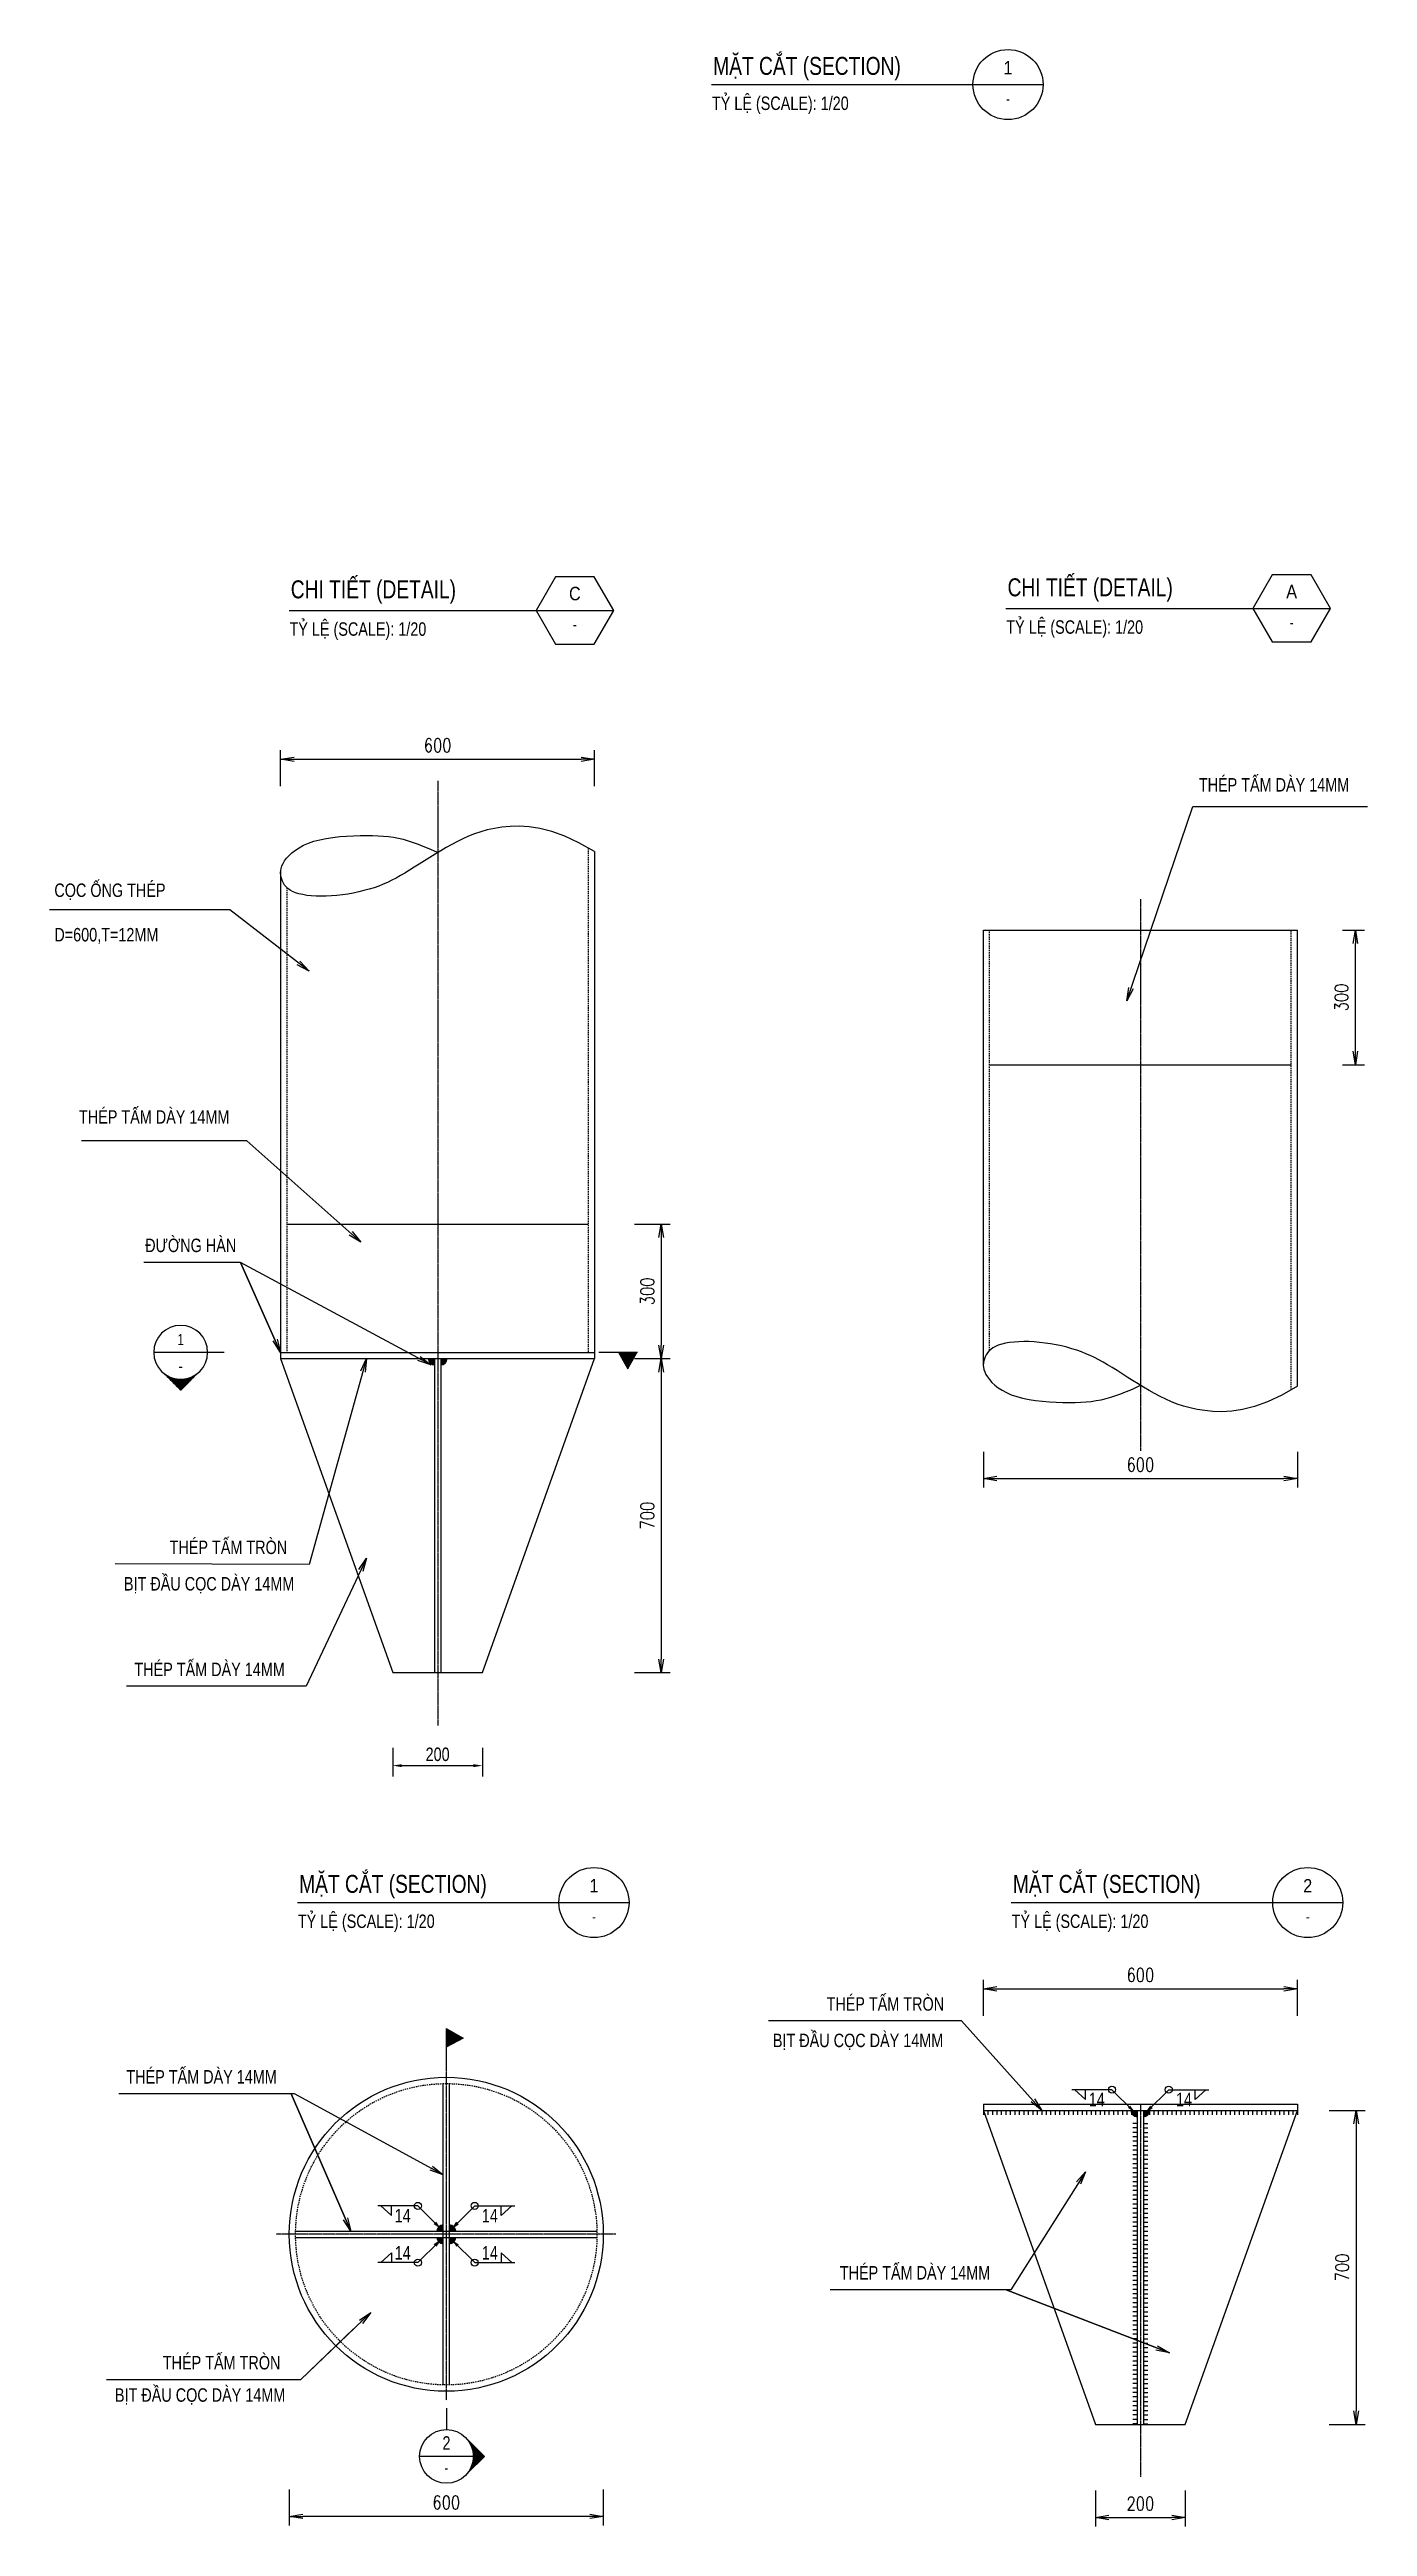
# Model space of a CAD drawing. Header units: millimetres. Extents: x -73021 to 3450336, y 75330 to 1037285.
# Drawn here: x -19703 to -16765, y 132209 to 137732 of the extents above; entities that cross this region are included whole.
import ezdxf
from ezdxf.enums import TextEntityAlignment as Align

# ---------------------------------------------------------------- set-up
doc = ezdxf.new("R2010")
doc.units = ezdxf.units.MM
doc.linetypes.add('CENTER', pattern=[50.8, 31.75, -6.35, 6.35, -6.35])
doc.linetypes.add('HIDDEN', pattern=[0.5, 0.3, -0.2])
for name, color, linetype in [('03_Dimension line', 4, 'Continuous'), ('BAO', 7, 'Continuous'), ('Big_Text_Note', 3, 'Continuous'), ('DIM', 4, 'Continuous'), ('DIM-HATCH', 2, 'Continuous'), ('HATCH', 8, 'Continuous'), ('KHUAT', 8, 'HIDDEN'), ('MANH', 4, 'Continuous'), ('s-note', 2, 'Continuous'), ('Truc', 1, 'CENTER')]:
    doc.layers.add(name, color=color, linetype=linetype)
doc.styles.add('dim', font='romans.shx', dxfattribs={"width": 0.8})
doc.styles.add('Ghi chu', font='vn_vni.shx', dxfattribs={"width": 0.8})
doc.styles.add('Kich Thuoc', font='vn_vni.shx', dxfattribs={"width": 0.8})
doc.styles.add('Romans', font='vn_vni.shx', dxfattribs={"width": 0.8})
doc.styles.add('TXT3', font='vn_vni.shx', dxfattribs={"width": 0.8})
doc.styles.add('TXT5', font='vn_vni.shx', dxfattribs={"width": 0.8})
doc.dimstyles.new('20', dxfattribs={"dimscale": 20, "dimtxt": 1.5, "dimasz": 1.5, "dimexe": 1, "dimexo": 1, "dimgap": 0.8, "dimtad": 1, "dimdec": 0, "dimzin": 0, "dimdsep": 46, "dimtxsty": 'dim', "dimblk": 'OPEN', "dimcen": 0.09, "dimdle": 0.15, "dimclrt": 4, "dimadec": 0, "dimazin": 0, "dimtfac": 1, "dimtdec": 0, "dimtix": 1, "dimtmove": 1, "dimatfit": 3, "dimldrblk": 'OPEN', "dimfxl": 3, "dimfxlon": 1, "dimtolj": 1, "dimtzin": 0, "dimarcsym": 0})
doc.dimstyles.get("Standard").update_dxf_attribs({"dimscale": 0, "dimtxt": 1.5, "dimasz": 1, "dimexe": 1.2, "dimexo": 0, "dimgap": 0.5, "dimtad": 1, "dimdec": 0, "dimzin": 0, "dimdsep": 46, "dimtxsty": 'Kich Thuoc', "dimcen": 0.09, "dimclrd": 4, "dimclre": 4, "dimclrt": 4, "dimadec": 0, "dimazin": 0, "dimtfac": 1, "dimtdec": 0, "dimtix": 1, "dimtofl": 0, "dimtmove": 0, "dimatfit": 3, "dimfxl": 2, "dimfxlon": 1, "dimtolj": 1, "dimtzin": 0, "dimarcsym": 0})

msp = doc.modelspace()

# ---------------------------------------------------------------- texts
at = {"layer": '03_Dimension line', "style": 'Ghi chu', "width": 0.8}
for s, p in [('THEÙP TAÁM DAØY 14MM', (-17140.96, 136077.5)), ('COÏC OÁNG THEÙP', (-19692.53, 135842.47)), ('D=600,T=12MM', (-19692.53, 135743.34)), ('THEÙP TAÁM DAØY 14MM', (-19637.58, 135337.02)), ('ÑÖÔØNG HAØN  ', (-19490, 135050.63)), ('THEÙP TAÁM TROØN', (-19435.54, 134377.4)), ('BÒT ÑAÀU COÏC DAØY 14MM', (-19537.4, 134296.1)), ('THEÙP TAÁM DAØY 14MM', (-19514.03, 134105.16)), ('THEÙP TAÁM TROØN', (-17971.03, 133359.32)), ('BÒT ÑAÀU COÏC DAØY 14MM', (-18090.65, 133277.99)), ('THEÙP TAÁM DAØY 14MM', (-19531.92, 133196.87)), ('THEÙP TAÁM DAØY 14MM', (-17941.36, 132759.93)), ('THEÙP TAÁM TROØN', (-19450.72, 132559.42)), ('BÒT ÑAÀU COÏC DAØY 14MM', (-19557.46, 132487.33))]:
    msp.add_text(s, height=30, dxfattribs=at).set_placement(p)
at = {"layer": '03_Dimension line', "char_height": 30, "attachment_point": 5, "style": 'Ghi chu'}
for insert in [(-17368.49, 133161.26), (-17174.16, 133161.26), (-18915.95, 132902.18), (-18721.62, 132902.18), (-18915.95, 132819.39), (-18721.62, 132819.39)]:
    msp.add_mtext('\\A1;14', dxfattribs=dict(at, insert=insert))
at = {"layer": 'Big_Text_Note', "color": 6, "style": 'TXT5', "width": 0.8}
for s, p in [('MAËT CAÉT (SECTION)', (-18223.75, 137695.43)), ('CHI TIEÁT (DETAIL)', (-19165.49, 136528.32)), ('CHI TIEÁT (DETAIL)', (-17567.46, 136532.83)), ('MAËT CAÉT (SECTION)', (-19146.84, 133642.01)), ('MAËT CAÉT (SECTION)', (-17555.58, 133642.01))]:
    msp.add_text(s, height=40, dxfattribs=at).set_placement(p, align=Align.MIDDLE_LEFT)
at = {"layer": 'Big_Text_Note', "color": 6, "style": 'TXT5', "width": 0.9}
for tag, text, p in [('1', 'A', (-17566.43, 137691.26)), ('C', 'D', (-18532.05, 136518.94)), ('A', 'D', (-16934.02, 136523.45)), ('1', 'A', (-18489.51, 133637.85)), ('2', 'A', (-16898.26, 133637.85))]:
    msp.add_attdef(tag, text=text, height=30, dxfattribs=at).set_placement(p, align=Align.MIDDLE_CENTER)
at = {"layer": 's-note', "color": 2, "style": 'TXT5', "width": 0.8}
for p in [(-18226.54, 137612.09), (-19168.28, 136439.78), (-17570.25, 136444.29), (-19149.62, 133558.68), (-17558.37, 133558.68)]:
    msp.add_text('TYÛ LEÄ (SCALE): 1/20', height=30, dxfattribs=at).set_placement(p, align=Align.MIDDLE_LEFT)
at = {"layer": 's-note', "color": 2, "style": 'TXT3', "width": 0.8}
for p in [(-17566.42, 137622.51), (-18532.05, 136450.19), (-16934.02, 136454.7), (-18489.51, 133569.1), (-16898.25, 133569.1)]:
    msp.add_attdef('-', text='-', height=25, dxfattribs=at).set_placement(p, align=Align.MIDDLE_CENTER)

# ---------------------------------------------------------------- blocks, each defined once
blk = doc.blocks.new('_OPEN')
at = {"color": 0, "linetype": 'ByBlock'}
for p, q in [((-1, 0.17), (0, 0)), ((0, 0), (-1, -0.17)), ((0, 0), (-1, 0))]:
    blk.add_line(p, q, dxfattribs=at)
blk = doc.blocks.new('*D33')
at = {"layer": 'Defpoints', "color": 0}
for p in [(-16921.3, 133408), (-17621.3, 133241.7), (-16921.3, 133241.7)]:
    blk.add_point(p, dxfattribs=at)
at = {"layer": 'DIM', "color": 0, "lineweight": -2}
for p, q in [((-17621.3, 133348), (-17621.3, 133428)), ((-16921.3, 133348), (-16921.3, 133428)), ((-17591.3, 133408), (-16951.3, 133408))]:
    blk.add_line(p, q, dxfattribs=at)
at = {"layer": 'DIM', "color": 0, "lineweight": -2, "xscale": 30, "yscale": 30, "zscale": 30, "rotation": 180}
blk.add_blockref('_OPEN', (-17621.3, 133408), dxfattribs=at)
at = {"layer": 'DIM', "color": 0, "lineweight": -2, "xscale": 30, "yscale": 30, "zscale": 30}
blk.add_blockref('_OPEN', (-16921.3, 133408), dxfattribs=at)
at = {"layer": 'DIM', "color": 4, "insert": (-17271.3, 133439), "char_height": 30, "attachment_point": 5, "style": 'dim'}
blk.add_mtext('\\A1;600', dxfattribs=at)
blk = doc.blocks.new('*D34')
at = {"layer": 'Defpoints', "color": 0}
for p in [(-17371.3, 132379.9), (-17171.3, 132379.9), (-17171.3, 132229.3)]:
    blk.add_point(p, dxfattribs=at)
at = {"layer": 'DIM', "color": 0, "lineweight": -2}
for p, q in [((-17371.3, 132289.3), (-17371.3, 132209.3)), ((-17171.3, 132289.3), (-17171.3, 132209.3)), ((-17341.3, 132229.3), (-17201.3, 132229.3))]:
    blk.add_line(p, q, dxfattribs=at)
at = {"layer": 'DIM', "color": 0, "lineweight": -2, "xscale": 30, "yscale": 30, "zscale": 30, "rotation": 180}
blk.add_blockref('_OPEN', (-17371.3, 132229.3), dxfattribs=at)
at = {"layer": 'DIM', "color": 0, "lineweight": -2, "xscale": 30, "yscale": 30, "zscale": 30}
blk.add_blockref('_OPEN', (-17171.3, 132229.3), dxfattribs=at)
at = {"layer": 'DIM', "color": 4, "insert": (-17271.3, 132260.3), "char_height": 30, "attachment_point": 5, "style": 'dim'}
blk.add_mtext('\\A1;200', dxfattribs=at)
blk = doc.blocks.new('*D35')
at = {"layer": 'Defpoints', "color": 0}
for p in [(-16840.8, 135768.4), (-16792, 135768.4), (-16840.8, 135468.4)]:
    blk.add_point(p, dxfattribs=at)
at = {"layer": 'DIM', "color": 0, "lineweight": -2}
for p, q in [((-16820.8, 135768.4), (-16772, 135768.4)), ((-16792, 135498.4), (-16792, 135738.4)), ((-16820.8, 135468.4), (-16772, 135468.4))]:
    blk.add_line(p, q, dxfattribs=at)
at = {"layer": 'DIM', "color": 0, "lineweight": -2, "xscale": 30, "yscale": 30, "zscale": 30}
for p, rotation in [((-16792, 135768.4), 90), ((-16792, 135468.4), 270)]:
    blk.add_blockref('_OPEN', p, dxfattribs=dict(at, rotation=rotation))
at = {"layer": 'DIM', "color": 4, "insert": (-16823, 135618.4), "char_height": 30, "attachment_point": 5, "rotation": 90, "style": 'dim'}
blk.add_mtext('\\A1;300', dxfattribs=at)
blk = doc.blocks.new('*D36')
at = {"layer": 'Defpoints', "color": 0}
for p in [(-18938.1, 134056.2), (-18738.1, 134056.2), (-18738.1, 133905.7)]:
    blk.add_point(p, dxfattribs=at)
at = {"layer": 'DIM', "color": 4, "lineweight": -2}
for p, q in [((-18938.1, 133945.7), (-18938.1, 133881.7)), ((-18738.1, 133945.7), (-18738.1, 133881.7)), ((-18918.1, 133905.7), (-18758.1, 133905.7))]:
    blk.add_line(p, q, dxfattribs=at)
at = {"layer": 'DIM', "color": 4}
for points in [[(-18918.1, 133909), (-18918.1, 133902.3), (-18938.1, 133905.7)], [(-18758.1, 133909), (-18758.1, 133902.3), (-18738.1, 133905.7)]]:
    blk.add_solid(points, dxfattribs=at)
at = {"layer": 'DIM', "color": 4, "insert": (-18838.1, 133930.7), "char_height": 30, "attachment_point": 5, "style": 'Kich Thuoc'}
blk.add_mtext('\\A1;200', dxfattribs=at)
blk = doc.blocks.new('*D37')
at = {"layer": 'Defpoints', "color": 0}
for p in [(-18478.3, 134813.1), (-18478.3, 134113.1), (-18339.5, 134113.1)]:
    blk.add_point(p, dxfattribs=at)
at = {"layer": 'DIM', "color": 0, "lineweight": -2}
for p, q in [((-18399.5, 134813.1), (-18319.5, 134813.1)), ((-18339.5, 134783.1), (-18339.5, 134143.1)), ((-18399.5, 134113.1), (-18319.5, 134113.1))]:
    blk.add_line(p, q, dxfattribs=at)
at = {"layer": 'DIM', "color": 0, "lineweight": -2, "xscale": 30, "yscale": 30, "zscale": 30}
for p, rotation in [((-18339.5, 134813.1), 90), ((-18339.5, 134113.1), 270)]:
    blk.add_blockref('_OPEN', p, dxfattribs=dict(at, rotation=rotation))
at = {"layer": 'DIM', "color": 4, "insert": (-18370.5, 134463.1), "char_height": 30, "attachment_point": 5, "rotation": 90, "style": 'dim'}
blk.add_mtext('\\A1;700', dxfattribs=at)
blk = doc.blocks.new('*D30')
at = {"layer": 'Defpoints', "color": 0}
for p in [(-17621.3, 134689.3), (-16921.3, 134687.4), (-16921.3, 134545.6)]:
    blk.add_point(p, dxfattribs=at)
at = {"layer": 'DIM', "color": 0, "lineweight": -2}
for p, q in [((-17621.3, 134605.6), (-17621.3, 134525.6)), ((-16921.3, 134605.6), (-16921.3, 134525.6)), ((-17591.3, 134545.6), (-16951.3, 134545.6))]:
    blk.add_line(p, q, dxfattribs=at)
at = {"layer": 'DIM', "color": 0, "lineweight": -2, "xscale": 30, "yscale": 30, "zscale": 30, "rotation": 180}
blk.add_blockref('_OPEN', (-17621.3, 134545.6), dxfattribs=at)
at = {"layer": 'DIM', "color": 0, "lineweight": -2, "xscale": 30, "yscale": 30, "zscale": 30}
blk.add_blockref('_OPEN', (-16921.3, 134545.6), dxfattribs=at)
at = {"layer": 'DIM', "color": 4, "insert": (-17271.3, 134576.6), "char_height": 30, "attachment_point": 5, "style": 'dim'}
blk.add_mtext('\\A1;600', dxfattribs=at)
blk = doc.blocks.new('*D31')
at = {"layer": 'Defpoints', "color": 0}
for p in [(-18478.3, 135113.1), (-18478.3, 134813.1), (-18339.5, 134813.1)]:
    blk.add_point(p, dxfattribs=at)
at = {"layer": 'DIM', "color": 0, "lineweight": -2}
for p, q in [((-18399.5, 135113.1), (-18319.5, 135113.1)), ((-18339.5, 135083.1), (-18339.5, 134843.1)), ((-18399.5, 134813.1), (-18319.5, 134813.1))]:
    blk.add_line(p, q, dxfattribs=at)
at = {"layer": 'DIM', "color": 0, "lineweight": -2, "xscale": 30, "yscale": 30, "zscale": 30}
for p, rotation in [((-18339.5, 135113.1), 90), ((-18339.5, 134813.1), 270)]:
    blk.add_blockref('_OPEN', p, dxfattribs=dict(at, rotation=rotation))
at = {"layer": 'DIM', "color": 4, "insert": (-18370.5, 134963.1), "char_height": 30, "attachment_point": 5, "rotation": 90, "style": 'dim'}
blk.add_mtext('\\A1;300', dxfattribs=at)
blk = doc.blocks.new('*D32')
at = {"layer": 'Defpoints', "color": 0}
for p in [(-18488.1, 136149.4), (-19188.1, 136005.7), (-18488.1, 136007.6)]:
    blk.add_point(p, dxfattribs=at)
at = {"layer": 'DIM', "color": 0, "lineweight": -2}
for p, q in [((-19188.1, 136089.4), (-19188.1, 136169.4)), ((-19158.1, 136149.4), (-18518.1, 136149.4)), ((-18488.1, 136089.4), (-18488.1, 136169.4))]:
    blk.add_line(p, q, dxfattribs=at)
at = {"layer": 'DIM', "color": 0, "lineweight": -2, "xscale": 30, "yscale": 30, "zscale": 30, "rotation": 180}
blk.add_blockref('_OPEN', (-19188.1, 136149.4), dxfattribs=at)
at = {"layer": 'DIM', "color": 0, "lineweight": -2, "xscale": 30, "yscale": 30, "zscale": 30}
blk.add_blockref('_OPEN', (-18488.1, 136149.4), dxfattribs=at)
at = {"layer": 'DIM', "color": 4, "insert": (-18838.1, 136180.4), "char_height": 30, "attachment_point": 5, "style": 'dim'}
blk.add_mtext('\\A1;600', dxfattribs=at)
blk = doc.blocks.new('SECTION_04')
for p, q in [((8.44, 0), (4.67, 3.77)), ((8.44, 0), (4.67, -3.77)), ((4.69, 3.74), (4.69, 3.75)), ((4.77, 3.63), (4.77, 3.66)), ((4.86, 3.52), (4.86, 3.58)), ((4.94, 3.4), (4.94, 3.5)), ((5.02, 3.28), (5.02, 3.41)), ((5.11, 3.15), (5.11, 3.33)), ((5.19, 3.01), (5.19, 3.25)), ((5.27, 2.86), (5.27, 3.16)), ((5.36, 2.7), (5.36, 3.08)), ((5.44, 2.53), (5.44, 3)), ((5.52, 2.34), (5.52, 2.91)), ((5.61, 2.13), (5.61, 2.83)), ((5.69, 1.9), (5.69, 2.75)), ((5.77, 1.63), (5.77, 2.66)), ((5.86, 1.3), (5.86, 2.58)), ((5.94, 0.84), (5.94, 2.5)), ((6.02, -2.41), (6.02, 2.41)), ((6.11, -2.33), (6.11, 2.33)), ((6.19, -2.25), (6.19, 2.25)), ((6.27, -2.16), (6.27, 2.16)), ((6.36, -2.08), (6.36, 2.08)), ((6.44, -2), (6.44, 2)), ((6.52, -1.91), (6.52, 1.91)), ((6.61, -1.83), (6.61, 1.83)), ((6.69, -1.75), (6.69, 1.75)), ((6.77, -1.66), (6.77, 1.66)), ((6.86, -1.58), (6.86, 1.58)), ((6.94, -1.5), (6.94, 1.5)), ((7.02, -1.41), (7.02, 1.41)), ((7.11, -1.33), (7.11, 1.33)), ((7.19, -1.25), (7.19, 1.25)), ((7.27, -1.16), (7.27, 1.16)), ((7.36, -1.08), (7.36, 1.08)), ((7.44, -1), (7.44, 1)), ((7.52, -0.91), (7.52, 0.91)), ((7.61, -0.83), (7.61, 0.83)), ((7.69, -0.75), (7.69, 0.75)), ((7.77, -0.66), (7.77, 0.66)), ((7.86, -0.58), (7.86, 0.58)), ((7.94, -0.5), (7.94, 0.5)), ((8.02, -0.41), (8.02, 0.41)), ((8.11, -0.33), (8.11, 0.33)), ((8.19, -0.25), (8.19, 0.25)), ((8.27, -0.16), (8.27, 0.16)), ((8.36, -0.08), (8.36, 0.08)), ((6, 0), (-6, 0)), ((4.69, -3.75), (4.69, -3.74)), ((4.77, -3.66), (4.77, -3.63)), ((4.86, -3.58), (4.86, -3.52)), ((4.94, -3.5), (4.94, -3.4)), ((5.02, -3.41), (5.02, -3.28)), ((5.11, -3.33), (5.11, -3.15)), ((5.19, -3.25), (5.19, -3.01)), ((5.27, -3.16), (5.27, -2.86)), ((5.36, -3.08), (5.36, -2.7)), ((5.44, -3), (5.44, -2.53)), ((5.52, -2.91), (5.52, -2.34)), ((5.61, -2.83), (5.61, -2.13)), ((5.69, -2.75), (5.69, -1.9)), ((5.77, -2.66), (5.77, -1.63)), ((5.86, -2.58), (5.86, -1.3)), ((5.94, -2.5), (5.94, -0.84))]:
    blk.add_line(p, q)
blk.add_circle((0, 0), 6)
at = {"layer": 'Big_Text_Note', "color": 6, "style": 'TXT5', "width": 0.8}
blk.add_attdef('A', text='', height=4, dxfattribs=at).set_placement((0, 3), align=Align.MIDDLE_CENTER)
at = {"layer": 'Big_Text_Note', "color": 3, "style": 'Romans', "width": 0.8}
blk.add_attdef('-', text='', height=2.08, dxfattribs=at).set_placement((0, -2.5), align=Align.MIDDLE_CENTER)
blk = doc.blocks.new('*D38')
at = {"layer": '03_Dimension line', "color": 0, "lineweight": -2, "ltscale": 5}
for p, q in [((-19168.8, 132291.8), (-19168.8, 132211.8)), ((-18468.8, 132291.8), (-18468.8, 132211.8)), ((-18498.8, 132231.8), (-19138.8, 132231.8))]:
    blk.add_line(p, q, dxfattribs=at)
at = {"layer": 'Defpoints', "color": 0, "ltscale": 5}
for p in [(-19168.8, 132860.8), (-18468.8, 132860.8), (-19168.8, 132231.8)]:
    blk.add_point(p, dxfattribs=at)
at = {"layer": '03_Dimension line', "color": 0, "lineweight": -2, "ltscale": 5, "xscale": 30, "yscale": 30, "zscale": 30, "rotation": 180}
blk.add_blockref('_OPEN', (-19168.8, 132231.8), dxfattribs=at)
at = {"layer": '03_Dimension line', "color": 0, "lineweight": -2, "ltscale": 5, "xscale": 30, "yscale": 30, "zscale": 30}
blk.add_blockref('_OPEN', (-18468.8, 132231.8), dxfattribs=at)
at = {"layer": '03_Dimension line', "color": 4, "ltscale": 5, "insert": (-18818.8, 132262.8), "char_height": 30, "attachment_point": 5, "style": 'dim'}
blk.add_mtext('\\A1;600', dxfattribs=at)
blk = doc.blocks.new('*D39')
at = {"layer": '03_Dimension line', "color": 0, "lineweight": -2, "ltscale": 5}
for p, q in [((-16850.3, 133136.8), (-16770.3, 133136.8)), ((-16790.3, 133106.8), (-16790.3, 132466.8)), ((-16850.3, 132436.8), (-16770.3, 132436.8))]:
    blk.add_line(p, q, dxfattribs=at)
at = {"layer": 'Defpoints', "color": 0, "ltscale": 5}
for p in [(-16921.3, 133136.8), (-16921.3, 132436.8), (-16790.3, 132436.8)]:
    blk.add_point(p, dxfattribs=at)
at = {"layer": '03_Dimension line', "color": 0, "lineweight": -2, "ltscale": 5, "xscale": 30, "yscale": 30, "zscale": 30}
for p, rotation in [((-16790.3, 133136.8), 90), ((-16790.3, 132436.8), 270)]:
    blk.add_blockref('_OPEN', p, dxfattribs=dict(at, rotation=rotation))
at = {"layer": '03_Dimension line', "color": 4, "ltscale": 5, "insert": (-16821.3, 132786.8), "char_height": 30, "attachment_point": 5, "rotation": 90, "style": 'dim'}
blk.add_mtext('\\A1;700', dxfattribs=at)
blk = doc.blocks.new('SECTION_02')
for p, q in [((0, 8.44), (-3.77, 4.67)), ((-2.91, 5.52), (-2.34, 5.52)), ((-2.83, 5.61), (-2.13, 5.61)), ((-2.75, 5.69), (-1.9, 5.69)), ((-2.66, 5.77), (-1.63, 5.77)), ((-2.58, 5.86), (-1.3, 5.86)), ((-2.5, 5.94), (-0.84, 5.94)), ((-2.41, 6.02), (2.41, 6.02)), ((-2.33, 6.11), (2.33, 6.11)), ((-2.25, 6.19), (2.25, 6.19)), ((-2.16, 6.27), (2.16, 6.27)), ((-2.08, 6.36), (2.08, 6.36)), ((-2, 6.44), (2, 6.44)), ((-1.91, 6.52), (1.91, 6.52)), ((-1.83, 6.61), (1.83, 6.61)), ((-1.75, 6.69), (1.75, 6.69)), ((-1.66, 6.77), (1.66, 6.77)), ((-1.58, 6.86), (1.58, 6.86)), ((-1.5, 6.94), (1.5, 6.94)), ((-1.41, 7.02), (1.41, 7.02)), ((-1.33, 7.11), (1.33, 7.11)), ((-1.25, 7.19), (1.25, 7.19)), ((-1.16, 7.27), (1.16, 7.27)), ((-1.08, 7.36), (1.08, 7.36)), ((-1, 7.44), (1, 7.44)), ((-0.91, 7.52), (0.91, 7.52)), ((-0.83, 7.61), (0.83, 7.61)), ((-0.75, 7.69), (0.75, 7.69)), ((-0.66, 7.77), (0.66, 7.77)), ((-0.58, 7.86), (0.58, 7.86)), ((-0.5, 7.94), (0.5, 7.94)), ((-0.41, 8.02), (0.41, 8.02)), ((-0.33, 8.11), (0.33, 8.11)), ((-0.25, 8.19), (0.25, 8.19)), ((-0.16, 8.27), (0.16, 8.27)), ((-0.08, 8.36), (0.08, 8.36)), ((0, 8.44), (3.77, 4.67)), ((0.84, 5.94), (2.5, 5.94)), ((1.3, 5.86), (2.58, 5.86)), ((1.63, 5.77), (2.66, 5.77)), ((1.9, 5.69), (2.75, 5.69)), ((2.13, 5.61), (2.83, 5.61)), ((2.34, 5.52), (2.91, 5.52)), ((6, 0), (-6, 0)), ((-3.66, 4.77), (-3.63, 4.77)), ((-3.58, 4.86), (-3.52, 4.86)), ((-3.5, 4.94), (-3.4, 4.94)), ((-3.41, 5.02), (-3.28, 5.02)), ((-3.33, 5.11), (-3.15, 5.11)), ((-3.25, 5.19), (-3.01, 5.19)), ((-3.16, 5.27), (-2.86, 5.27)), ((-3.08, 5.36), (-2.7, 5.36)), ((-3, 5.44), (-2.53, 5.44)), ((2.53, 5.44), (3, 5.44)), ((2.7, 5.36), (3.08, 5.36)), ((2.86, 5.27), (3.16, 5.27)), ((3.01, 5.19), (3.25, 5.19)), ((3.15, 5.11), (3.33, 5.11)), ((3.28, 5.02), (3.41, 5.02)), ((3.4, 4.94), (3.5, 4.94)), ((3.52, 4.86), (3.58, 4.86)), ((3.63, 4.77), (3.66, 4.77)), ((-3.74, -4.69), (-3.75, -4.69)), ((3.75, -4.69), (3.74, -4.69))]:
    blk.add_line(p, q)
blk.add_circle((0, 0), 6)
at = {"layer": 'Big_Text_Note', "color": 6, "style": 'TXT5', "width": 0.8}
blk.add_attdef('A', text='', height=4, dxfattribs=at).set_placement((0, 3), align=Align.MIDDLE_CENTER)
at = {"layer": 'Big_Text_Note', "color": 3, "style": 'Romans', "width": 0.8}
blk.add_attdef('-', text='', height=2.08, dxfattribs=at).set_placement((0, -2.5), align=Align.MIDDLE_CENTER)

# ---------------------------------------------------------------- dimensions: what is measured, and where the dimension line sits
at = {"layer": '03_Dimension line', "ltscale": 5}
dim = msp.add_aligned_dim(p1=(-16921.33, 133136.76), p2=(-16921.33, 132436.76), distance=131.06, dimstyle='20', dxfattribs=at)
dim.commit()
dim.dimension.update_dxf_attribs({"geometry": '*D39', "text_midpoint": (-16821.27, 132786.76)})
dim = msp.add_aligned_dim(p1=(-18468.78, 132860.79), p2=(-19168.78, 132860.79), distance=629, text='600', dimstyle='20', dxfattribs=at)
dim.commit()
dim.dimension.update_dxf_attribs({"geometry": '*D38', "text_midpoint": (-18818.78, 132262.78)})
at = {"layer": 'DIM'}
dim = msp.add_linear_dim(base=(-18488.09, 136149.39), p1=(-19188.09, 136005.7), p2=(-18488.09, 136007.59), text='600', dimstyle='20', dxfattribs=at)
dim.commit()
dim.dimension.update_dxf_attribs({"geometry": '*D32', "text_midpoint": (-18838.09, 136180.39)})
for base, p1, p2, picture, middle in [((-16792, 135768.36), (-16840.82, 135468.36), (-16840.82, 135768.36), '*D35', (-16823, 135618.36)), ((-18339.51, 134813.12), (-18478.33, 135113.12), (-18478.33, 134813.12), '*D31', (-18370.51, 134963.12)), ((-18339.51, 134113.12), (-18478.33, 134813.12), (-18478.33, 134113.12), '*D37', (-18370.51, 134463.12))]:
    dim = msp.add_linear_dim(base=base, p1=p1, p2=p2, angle=90, dimstyle='20', dxfattribs=at)
    dim.commit()
    dim.dimension.update_dxf_attribs({"geometry": picture, "text_midpoint": middle})
for base, p1, p2, picture, middle in [((-16921.33, 134545.58), (-17621.33, 134689.27), (-16921.33, 134687.38), '*D30', (-17271.33, 134576.58)), ((-16921.33, 133408.02), (-17621.33, 133241.73), (-16921.33, 133241.73), '*D33', (-17271.33, 133439.02))]:
    dim = msp.add_linear_dim(base=base, p1=p1, p2=p2, angle=180, text='600', dimstyle='20', dxfattribs=at)
    dim.commit()
    dim.dimension.update_dxf_attribs({"geometry": picture, "text_midpoint": middle})
dim = msp.add_linear_dim(base=(-18738.09, 133905.66), p1=(-18938.09, 134056.21), p2=(-18738.09, 134056.21), dimstyle='Standard', override={"dimscale": 20.000028}, dxfattribs=at)
dim.commit()
dim.dimension.update_dxf_attribs({"geometry": '*D36', "text_midpoint": (-18838.09, 133930.66)})
dim = msp.add_linear_dim(base=(-17171.33, 132229.3), p1=(-17371.33, 132379.85), p2=(-17171.33, 132379.85), dimstyle='20', dxfattribs=at)
dim.commit()
dim.dimension.update_dxf_attribs({"geometry": '*D34', "text_midpoint": (-17271.33, 132260.3)})

# ---------------------------------------------------------------- hatches: boundary and pattern name
at = {"layer": 'HATCH', "ltscale": 5}
for points in [[(-18845.09, 134813.12), (-18859.09, 134813.12, 0.4142136), (-18845.09, 134799.12)], [(-18831.09, 134813.12), (-18817.09, 134813.12, -0.4142136), (-18831.09, 134799.12)], [(-17291.33, 133136.76), (-17292.33, 133136.76, 0.0953502), (-17291.33, 133131.57)], [(-17291.33, 133136.76), (-17291.33, 133131.57, 0.3067482), (-17278.33, 133122.76), (-17278.33, 133136.76)], [(-17251.33, 133136.76), (-17251.33, 133131.57, -0.3067482), (-17264.33, 133122.76), (-17264.33, 133136.76)], [(-17251.33, 133136.76), (-17250.33, 133136.76, -0.0953502), (-17251.33, 133131.57)]]:
    msp.add_hatch(color=256, dxfattribs=at).paths.add_polyline_path(points)
h = msp.add_hatch(color=256, dxfattribs=at)
h.paths.add_polyline_path([(-18825.78, 132881.79, 0.4142136), (-18839.78, 132867.79), (-18825.78, 132867.79)])
h.paths.add_polyline_path([(-18811.78, 132867.79), (-18797.78, 132867.79, 0.4142136), (-18811.78, 132881.79)])
h = msp.add_hatch(color=256, dxfattribs=at)
h.paths.add_polyline_path([(-18825.78, 132839.79, -0.4142136), (-18839.78, 132853.79), (-18825.78, 132853.79)])
h.paths.add_polyline_path([(-18811.78, 132839.79), (-18811.78, 132853.79), (-18797.78, 132853.79, -0.4142136)])

# ---------------------------------------------------------------- linework, layer by layer
for p, q in [((-18227.48, 137653.76), (-17549.11, 137653.76)), ((-17644.55, 137653.76), (-17488.3, 137653.76)), ((-18575.35, 136556.44), (-18618.65, 136481.44)), ((-18488.75, 136556.44), (-18575.35, 136556.44)), ((-18445.45, 136481.44), (-18488.75, 136556.44)), ((-16977.32, 136560.95), (-17020.63, 136485.95)), ((-16890.72, 136560.95), (-16977.32, 136560.95)), ((-16847.42, 136485.95), (-16890.72, 136560.95)), ((-19169.22, 136481.44), (-18569.84, 136481.44)), ((-18618.65, 136481.44), (-18575.35, 136406.44)), ((-18618.65, 136481.44), (-18445.45, 136481.44)), ((-18488.75, 136406.44), (-18445.45, 136481.44)), ((-17571.2, 136485.95), (-16971.81, 136485.95)), ((-17020.63, 136485.95), (-16977.32, 136410.95)), ((-17020.63, 136485.95), (-16847.42, 136485.95)), ((-16890.72, 136410.95), (-16847.42, 136485.95)), ((-16977.32, 136410.95), (-16890.72, 136410.95)), ((-18575.35, 136406.44), (-18488.75, 136406.44)), ((-19314.03, 134827.12), (-19350.88, 134827.12)), ((-18435.46, 134827.12), (-18478.77, 134827.12)), ((-18392.16, 134827.12), (-18435.46, 134827.12)), ((-18413.33, 134789.61), (-18433.96, 134827.12)), ((-19150.57, 133600.35), (-18472.19, 133600.35)), ((-18567.64, 133600.35), (-18411.39, 133600.35)), ((-17559.31, 133600.35), (-16880.93, 133600.35)), ((-16976.38, 133600.35), (-16820.13, 133600.35)), ((-18818.78, 133319.52), (-18781.27, 133298.35)), ((-18818.78, 133319.52), (-18818.78, 133276.22)), ((-18781.27, 133298.35), (-18818.78, 133277.72)), ((-18818.78, 133276.22), (-18818.78, 133232.92)), ((-18818.02, 132472.78), (-18818.02, 132425.49))]:
    msp.add_line(p, q)
for centre, radius in [((-17566.43, 137653.76), 78.13), ((-18489.51, 133600.35), 78.13), ((-16898.26, 133600.35), 78.13), ((-18818.78, 132860.79), 350)]:
    msp.add_circle(centre, radius)
at = {"ltscale": 5}
for centre, start, end in [((-18845.09, 134813.12), 180, 270), ((-18831.09, 134813.12), 270, 0), ((-18831.09, 134813.12), 270, 0), ((-17278.33, 133136.76), 180, 270), ((-17264.33, 133136.76), 270, 0), ((-18825.78, 132867.79), 90, 180), ((-18811.78, 132867.79), 0, 90), ((-18825.78, 132853.79), 180, 270), ((-18811.78, 132853.79), 270, 0)]:
    msp.add_arc(centre, 14, start, end, dxfattribs=at)
for points in [[(-18413.33, 134789.61), (-18392.16, 134827.12), (-18433.96, 134827.12)], [(-18781.27, 133298.35), (-18818.78, 133319.52), (-18818.78, 133277.72)]]:
    msp.add_solid(points)
at = {"layer": '03_Dimension line'}
for points in [[(-17301.69, 135610.51), (-17154.37, 136044.22), (-16765.06, 136044.22)], [(-18996.53, 134813.12), (-19124.34, 134354.4), (-19557.19, 134355.64)], [(-19131.42, 134082.98), (-19531.91, 134082.98)], [(-17491.33, 133136.76), (-17670.17, 133336.33), (-18100.62, 133336.33)], [(-18825.78, 132993.61), (-19157.03, 133173.87), (-19549.02, 133173.87)], [(-19025.47, 132649.85), (-19144.07, 132536.42), (-19576.05, 132536.42)]]:
    msp.add_lwpolyline(points, dxfattribs=at)
at = {"layer": 'BAO', "color": 4}
for p, q in [((-17334.64, 133183.18), (-17424.11, 133183.18)), ((-17288.23, 133136.76), (-17334.64, 133183.18)), ((-17307.32, 133155.86), (-17288.23, 133136.76)), ((-17254.43, 133136.76), (-17208.01, 133183.18)), ((-17235.33, 133155.86), (-17254.43, 133136.76)), ((-17208.01, 133183.18), (-17118.55, 133183.18)), ((-17288.23, 133136.76), (-17297.96, 133143.2)), ((-17288.23, 133136.76), (-17294.66, 133146.49)), ((-17254.43, 133136.76), (-17247.99, 133146.49)), ((-17254.43, 133136.76), (-17244.7, 133143.2)), ((-18882.1, 132924.1), (-18971.56, 132924.1)), ((-18835.68, 132877.69), (-18882.1, 132924.1)), ((-18854.78, 132896.78), (-18835.68, 132877.69)), ((-18835.68, 132877.69), (-18845.41, 132884.12)), ((-18835.68, 132877.69), (-18842.12, 132887.42)), ((-18801.88, 132877.69), (-18755.47, 132924.1)), ((-18782.79, 132896.78), (-18801.88, 132877.69)), ((-18801.88, 132877.69), (-18795.45, 132887.42)), ((-18801.88, 132877.69), (-18792.15, 132884.12)), ((-18755.47, 132924.1), (-18666, 132924.1)), ((-18835.68, 132843.89), (-18882.1, 132797.47)), ((-18854.78, 132824.79), (-18835.68, 132843.89)), ((-18835.68, 132843.89), (-18845.41, 132837.45)), ((-18835.68, 132843.89), (-18842.12, 132834.16)), ((-18801.88, 132843.89), (-18755.47, 132797.47)), ((-18801.88, 132843.89), (-18795.45, 132834.16)), ((-18801.88, 132843.89), (-18792.15, 132837.45)), ((-18782.79, 132824.79), (-18801.88, 132843.89)), ((-18882.1, 132797.47), (-18971.56, 132797.47)), ((-18755.47, 132797.47), (-18666, 132797.47))]:
    msp.add_line(p, q, dxfattribs=at)
at = {"layer": 'BAO', "color": 7}
for points in [[(-18488.09, 135943.52), (-18488.09, 134813.12)], [(-19188.09, 135898.32), (-19188.09, 134813.12)], [(-17621.33, 134796.65), (-17621.33, 135768.36)], [(-17621.33, 135768.36), (-16921.33, 135768.36)], [(-16921.33, 134751.44), (-16921.33, 135768.36)], [(-17607.33, 135468.36), (-16935.33, 135468.36)], [(-19174.09, 135113.12), (-18502.09, 135113.12)], [(-19188.09, 134827.12), (-18488.09, 134827.12)], [(-19188.09, 134813.12), (-18938.09, 134113.12), (-18738.09, 134113.12), (-18488.09, 134813.12)], [(-19188.09, 134813.12), (-18488.09, 134813.12)], [(-17621.33, 133136.76), (-17371.33, 132436.76), (-17171.33, 132436.76), (-16921.33, 133136.76)]]:
    msp.add_lwpolyline(points, dxfattribs=at)
at = {"layer": 'BAO', "color": 4}
for points in [[(-17417.15, 133183.18), (-17393.42, 133161.37), (-17393.42, 133183.18)], [(-17125.51, 133183.18), (-17149.23, 133161.37), (-17149.23, 133183.18)], [(-18964.6, 132924.1), (-18940.88, 132902.29), (-18940.88, 132924.1)], [(-18672.97, 132924.1), (-18696.69, 132902.29), (-18696.69, 132924.1)], [(-18964.6, 132797.47), (-18940.88, 132819.28), (-18940.88, 132797.47)], [(-18672.97, 132797.47), (-18696.69, 132819.28), (-18696.69, 132797.47)]]:
    msp.add_lwpolyline(points, dxfattribs=at)
for centre in [(-17334.64, 133183.18), (-17208.01, 133183.18), (-18882.1, 132924.1), (-18755.47, 132924.1), (-18882.1, 132797.47), (-18755.47, 132797.47)]:
    msp.add_circle(centre, 7.82, dxfattribs=at)
at = {"layer": 'DIM'}
for p, q in [((-19277.41, 135027.64), (-19188.09, 134827.12)), ((-18996.49, 134367.88), (-19131.42, 134082.98)), ((-19164.41, 133173.87), (-19031.61, 132867.79)), ((-17570.42, 132736.94), (-17206.69, 132596.22))]:
    msp.add_line(p, q, dxfattribs=at)
for points in [[(-19124.68, 135676.97), (-19301.2, 135813.6), (-19703.28, 135813.6)], [(-19009.39, 135072.51), (-19263.08, 135298.84), (-19632.32, 135298.84)], [(-18853.11, 134798.95), (-19277.41, 135027.64), (-19492.85, 135027.64)], [(-17393.31, 133000.28), (-17559.96, 132736.94), (-17963.2, 132736.94)]]:
    msp.add_lwpolyline(points, dxfattribs=at)
at = {"layer": 'DIM-HATCH', "color": 7}
for p, q in [((-17621.33, 133150.76), (-17621.33, 133126.85)), ((-16921.33, 133150.76), (-16921.33, 133126.85)), ((-17611.33, 133136.76), (-17611.33, 133126.85)), ((-17601.33, 133136.76), (-17601.33, 133126.85)), ((-17591.33, 133136.76), (-17591.33, 133126.85)), ((-17581.33, 133136.76), (-17581.33, 133126.85)), ((-17571.33, 133136.76), (-17571.33, 133126.85)), ((-17561.33, 133136.76), (-17561.33, 133126.85)), ((-17551.33, 133136.76), (-17551.33, 133126.85)), ((-17541.33, 133136.76), (-17541.33, 133126.85)), ((-17531.33, 133136.76), (-17531.33, 133126.85)), ((-17521.33, 133136.76), (-17521.33, 133126.85)), ((-17511.33, 133136.76), (-17511.33, 133126.85)), ((-17501.33, 133136.76), (-17501.33, 133126.85)), ((-17491.33, 133136.76), (-17491.33, 133126.85)), ((-17481.33, 133136.76), (-17481.33, 133126.85)), ((-17471.33, 133136.76), (-17471.33, 133126.85)), ((-17461.33, 133136.76), (-17461.33, 133126.85)), ((-17451.33, 133136.76), (-17451.33, 133126.85)), ((-17441.33, 133136.76), (-17441.33, 133126.85)), ((-17431.33, 133136.76), (-17431.33, 133126.85)), ((-17421.33, 133136.76), (-17421.33, 133126.85)), ((-17411.33, 133136.76), (-17411.33, 133126.85)), ((-17401.33, 133136.76), (-17401.33, 133126.85)), ((-17391.33, 133136.76), (-17391.33, 133126.85)), ((-17381.33, 133136.76), (-17381.33, 133126.85)), ((-17371.33, 133136.76), (-17371.33, 133126.85)), ((-17361.33, 133136.76), (-17361.33, 133126.85)), ((-17351.33, 133136.76), (-17351.33, 133126.85)), ((-17341.33, 133136.76), (-17341.33, 133126.85)), ((-17331.33, 133136.76), (-17331.33, 133126.85)), ((-17321.33, 133136.76), (-17321.33, 133126.85)), ((-17311.33, 133136.76), (-17311.33, 133126.85)), ((-17301.33, 133136.76), (-17301.33, 133126.85)), ((-17291.33, 133136.76), (-17291.33, 133126.85)), ((-17278.36, 133108), (-17288.28, 133108)), ((-17278.36, 133098), (-17288.28, 133098)), ((-17281.33, 133136.76), (-17281.33, 133126.85)), ((-17271.33, 133136.76), (-17271.33, 133126.85)), ((-17264.29, 133108), (-17254.38, 133108)), ((-17264.29, 133098), (-17254.38, 133098)), ((-17261.33, 133136.76), (-17261.33, 133126.85)), ((-17261.33, 133136.76), (-17261.33, 133126.85)), ((-17251.33, 133136.76), (-17251.33, 133126.85)), ((-17251.33, 133136.76), (-17251.33, 133126.85)), ((-17241.33, 133136.76), (-17241.33, 133126.85)), ((-17231.33, 133136.76), (-17231.33, 133126.85)), ((-17221.33, 133136.76), (-17221.33, 133126.85)), ((-17211.33, 133136.76), (-17211.33, 133126.85)), ((-17201.33, 133136.76), (-17201.33, 133126.85)), ((-17191.33, 133136.76), (-17191.33, 133126.85)), ((-17181.33, 133136.76), (-17181.33, 133126.85)), ((-17171.33, 133136.76), (-17171.33, 133126.85)), ((-17161.33, 133136.76), (-17161.33, 133126.85)), ((-17151.33, 133136.76), (-17151.33, 133126.85)), ((-17141.33, 133136.76), (-17141.33, 133126.85)), ((-17131.33, 133136.76), (-17131.33, 133126.85)), ((-17121.33, 133136.76), (-17121.33, 133126.85)), ((-17111.33, 133136.76), (-17111.33, 133126.85)), ((-17101.33, 133136.76), (-17101.33, 133126.85)), ((-17091.33, 133136.76), (-17091.33, 133126.85)), ((-17081.33, 133136.76), (-17081.33, 133126.85)), ((-17071.33, 133136.76), (-17071.33, 133126.85)), ((-17061.33, 133136.76), (-17061.33, 133126.85)), ((-17051.33, 133136.76), (-17051.33, 133126.85)), ((-17041.33, 133136.76), (-17041.33, 133126.85)), ((-17031.33, 133136.76), (-17031.33, 133126.85)), ((-17021.33, 133136.76), (-17021.33, 133126.85)), ((-17011.33, 133136.76), (-17011.33, 133126.85)), ((-17001.33, 133136.76), (-17001.33, 133126.85)), ((-16991.33, 133136.76), (-16991.33, 133126.85)), ((-16981.33, 133136.76), (-16981.33, 133126.85)), ((-16971.33, 133136.76), (-16971.33, 133126.85)), ((-16961.33, 133136.76), (-16961.33, 133126.85)), ((-16951.33, 133136.76), (-16951.33, 133126.85)), ((-16941.33, 133136.76), (-16941.33, 133126.85)), ((-16931.33, 133136.76), (-16931.33, 133126.85)), ((-17278.36, 133088), (-17288.28, 133088)), ((-17278.36, 133078), (-17288.28, 133078)), ((-17278.36, 133068), (-17288.28, 133068)), ((-17278.36, 133058), (-17288.28, 133058)), ((-17278.36, 133048), (-17288.28, 133048)), ((-17264.29, 133088), (-17254.38, 133088)), ((-17264.29, 133078), (-17254.38, 133078)), ((-17264.29, 133068), (-17254.38, 133068)), ((-17264.29, 133058), (-17254.38, 133058)), ((-17264.29, 133048), (-17254.38, 133048)), ((-17278.36, 133038), (-17288.28, 133038)), ((-17278.36, 133028), (-17288.28, 133028)), ((-17278.36, 133018), (-17288.28, 133018)), ((-17278.36, 133008), (-17288.28, 133008)), ((-17278.36, 132998), (-17288.28, 132998)), ((-17278.36, 132988), (-17288.28, 132988)), ((-17264.29, 133038), (-17254.38, 133038)), ((-17264.29, 133028), (-17254.38, 133028)), ((-17264.29, 133018), (-17254.38, 133018)), ((-17264.29, 133008), (-17254.38, 133008)), ((-17264.29, 132998), (-17254.38, 132998)), ((-17264.29, 132988), (-17254.38, 132988)), ((-17278.36, 132978), (-17288.28, 132978)), ((-17278.36, 132968), (-17288.28, 132968)), ((-17278.36, 132958), (-17288.28, 132958)), ((-17278.36, 132948), (-17288.28, 132948)), ((-17278.36, 132938), (-17288.28, 132938)), ((-17264.29, 132978), (-17254.38, 132978)), ((-17264.29, 132968), (-17254.38, 132968)), ((-17264.29, 132958), (-17254.38, 132958)), ((-17264.29, 132948), (-17254.38, 132948)), ((-17264.29, 132938), (-17254.38, 132938)), ((-17278.36, 132928), (-17288.28, 132928)), ((-17278.36, 132918), (-17288.28, 132918)), ((-17278.36, 132908), (-17288.28, 132908)), ((-17278.36, 132898), (-17288.28, 132898)), ((-17278.36, 132888), (-17288.28, 132888)), ((-17278.36, 132878), (-17288.28, 132878)), ((-17264.29, 132928), (-17254.38, 132928)), ((-17264.29, 132918), (-17254.38, 132918)), ((-17264.29, 132908), (-17254.38, 132908)), ((-17264.29, 132898), (-17254.38, 132898)), ((-17264.29, 132888), (-17254.38, 132888)), ((-17264.29, 132878), (-17254.38, 132878)), ((-17278.36, 132868), (-17288.28, 132868)), ((-17278.36, 132858), (-17288.28, 132858)), ((-17278.36, 132848), (-17288.28, 132848)), ((-17278.36, 132838), (-17288.28, 132838)), ((-17278.36, 132828), (-17288.28, 132828)), ((-17264.29, 132868), (-17254.38, 132868)), ((-17264.29, 132858), (-17254.38, 132858)), ((-17264.29, 132848), (-17254.38, 132848)), ((-17264.29, 132838), (-17254.38, 132838)), ((-17264.29, 132828), (-17254.38, 132828)), ((-17278.36, 132818), (-17288.28, 132818)), ((-17278.36, 132808), (-17288.28, 132808)), ((-17278.36, 132798), (-17288.28, 132798)), ((-17278.36, 132788), (-17288.28, 132788)), ((-17278.36, 132778), (-17288.28, 132778)), ((-17278.36, 132768), (-17288.28, 132768)), ((-17264.29, 132818), (-17254.38, 132818)), ((-17264.29, 132808), (-17254.38, 132808)), ((-17264.29, 132798), (-17254.38, 132798)), ((-17264.29, 132788), (-17254.38, 132788)), ((-17264.29, 132778), (-17254.38, 132778)), ((-17264.29, 132768), (-17254.38, 132768)), ((-17278.36, 132758), (-17288.28, 132758)), ((-17278.36, 132748), (-17288.28, 132748)), ((-17278.36, 132738), (-17288.28, 132738)), ((-17278.36, 132728), (-17288.28, 132728)), ((-17278.36, 132718), (-17288.28, 132718)), ((-17278.36, 132708), (-17288.28, 132708)), ((-17264.29, 132758), (-17254.38, 132758)), ((-17264.29, 132748), (-17254.38, 132748)), ((-17264.29, 132738), (-17254.38, 132738)), ((-17264.29, 132728), (-17254.38, 132728)), ((-17264.29, 132718), (-17254.38, 132718)), ((-17264.29, 132708), (-17254.38, 132708)), ((-17278.36, 132698), (-17288.28, 132698)), ((-17278.36, 132688), (-17288.28, 132688)), ((-17278.36, 132678), (-17288.28, 132678)), ((-17278.36, 132668), (-17288.28, 132668)), ((-17278.36, 132658), (-17288.28, 132658)), ((-17264.29, 132698), (-17254.38, 132698)), ((-17264.29, 132688), (-17254.38, 132688)), ((-17264.29, 132678), (-17254.38, 132678)), ((-17264.29, 132668), (-17254.38, 132668)), ((-17264.29, 132658), (-17254.38, 132658)), ((-17278.36, 132648), (-17288.28, 132648)), ((-17278.36, 132638), (-17288.28, 132638)), ((-17278.36, 132628), (-17288.28, 132628)), ((-17278.36, 132618), (-17288.28, 132618)), ((-17278.36, 132608), (-17288.28, 132608)), ((-17278.36, 132598), (-17288.28, 132598)), ((-17264.29, 132648), (-17254.38, 132648)), ((-17264.29, 132638), (-17254.38, 132638)), ((-17264.29, 132628), (-17254.38, 132628)), ((-17264.29, 132618), (-17254.38, 132618)), ((-17264.29, 132608), (-17254.38, 132608)), ((-17264.29, 132598), (-17254.38, 132598)), ((-17278.36, 132588), (-17288.28, 132588)), ((-17278.36, 132578), (-17288.28, 132578)), ((-17278.36, 132568), (-17288.28, 132568)), ((-17278.36, 132558), (-17288.28, 132558)), ((-17278.36, 132548), (-17288.28, 132548)), ((-17264.29, 132588), (-17254.38, 132588)), ((-17264.29, 132578), (-17254.38, 132578)), ((-17264.29, 132568), (-17254.38, 132568)), ((-17264.29, 132558), (-17254.38, 132558)), ((-17264.29, 132548), (-17254.38, 132548)), ((-17278.36, 132538), (-17288.28, 132538)), ((-17278.36, 132528), (-17288.28, 132528)), ((-17278.36, 132518), (-17288.28, 132518)), ((-17278.36, 132508), (-17288.28, 132508)), ((-17278.36, 132498), (-17288.28, 132498)), ((-17278.36, 132488), (-17288.28, 132488)), ((-17264.29, 132538), (-17254.38, 132538)), ((-17264.29, 132528), (-17254.38, 132528)), ((-17264.29, 132518), (-17254.38, 132518)), ((-17264.29, 132508), (-17254.38, 132508)), ((-17264.29, 132498), (-17254.38, 132498)), ((-17264.29, 132488), (-17254.38, 132488)), ((-17278.36, 132478), (-17288.28, 132478)), ((-17278.36, 132468), (-17288.28, 132468)), ((-17278.36, 132458), (-17288.28, 132458)), ((-17278.36, 132448), (-17288.28, 132448)), ((-17278.36, 132438), (-17288.28, 132438)), ((-17264.29, 132478), (-17254.38, 132478)), ((-17264.29, 132468), (-17254.38, 132468)), ((-17264.29, 132458), (-17254.38, 132458)), ((-17264.29, 132448), (-17254.38, 132448)), ((-17264.29, 132438), (-17254.38, 132438))]:
    msp.add_line(p, q, dxfattribs=at)
at = {"layer": 'DIM-HATCH', "color": 4}
msp.add_lwpolyline([(-18488.09, 135943.52), (-18522.99, 135963.13), (-18554.82, 135977.89), (-18583.82, 135988.4), (-18610.23, 135995.25), (-18634.28, 135999.03), (-18656.2, 136000.32), (-18676.24, 135999.73), (-18694.62, 135997.84), (-18711.59, 135995.15), (-18727.32, 135991.79), (-18742.01, 135987.8), (-18755.85, 135983.21), (-18769.02, 135978.07), (-18781.7, 135972.41), (-18794.1, 135966.28), (-18806.39, 135959.7), (-18818.72, 135952.72), (-18831.05, 135945.46), (-18843.31, 135938.01), (-18855.42, 135930.49), (-18867.31, 135923.02), (-18878.91, 135915.69), (-18890.13, 135908.63), (-18900.89, 135901.94), (-18911.17, 135895.71), (-18921.06, 135889.94), (-18930.7, 135884.59), (-18940.22, 135879.64), (-18949.76, 135875.05), (-18959.45, 135870.79), (-18969.44, 135866.83), (-18979.86, 135863.15), (-18990.81, 135859.72), (-19002.22, 135856.56), (-19014, 135853.69), (-19026.04, 135851.14), (-19038.24, 135848.93), (-19050.5, 135847.09), (-19062.72, 135845.64), (-19074.8, 135844.62), (-19086.64, 135844.03), (-19098.14, 135843.88), (-19109.21, 135844.17), (-19119.76, 135844.88), (-19129.69, 135846.02), (-19138.9, 135847.58), (-19147.31, 135849.55), (-19154.83, 135851.93), (-19161.37, 135854.7), (-19167, 135857.84), (-19171.79, 135861.3), (-19175.81, 135865.04), (-19179.14, 135869.03), (-19181.86, 135873.23), (-19184.04, 135877.59), (-19185.76, 135882.08), (-19187.06, 135886.67), (-19187.91, 135891.36), (-19188.22, 135896.18), (-19187.92, 135901.14), (-19186.94, 135906.26), (-19185.2, 135911.56), (-19182.63, 135917.05), (-19179.15, 135922.76), (-19174.7, 135928.69), (-19169.24, 135934.72), (-19162.74, 135940.75), (-19155.19, 135946.66), (-19146.54, 135952.32), (-19136.78, 135957.61), (-19125.87, 135962.42), (-19113.78, 135966.63), (-19100.55, 135970.14), (-19086.39, 135972.99), (-19071.55, 135975.24), (-19056.32, 135976.94), (-19040.95, 135978.16), (-19025.71, 135978.96), (-19010.87, 135979.39), (-18996.69, 135979.52), (-18983.38, 135979.39), (-18970.85, 135978.98), (-18958.94, 135978.23), (-18947.53, 135977.1), (-18936.44, 135975.54), (-18925.54, 135973.52), (-18914.68, 135970.98), (-18903.7, 135967.88), (-18892.54, 135964.23), (-18881.49, 135960.2), (-18870.9, 135956.03), (-18861.15, 135951.97), (-18852.59, 135948.23), (-18845.6, 135945.07), (-18840.53, 135942.71), (-18837.75, 135941.39)], dxfattribs=at)
at = {"layer": 'KHUAT', "color": 8, "linetype": 'HIDDEN', "ltscale": 10}
for points in [[(-18502.09, 135951.39), (-18502.09, 134827.12)], [(-19174.09, 135863.44), (-19174.09, 134827.12)], [(-17607.33, 134831.53), (-17607.33, 135768.36)], [(-16935.33, 134743.58), (-16935.33, 135768.36)]]:
    msp.add_lwpolyline(points, dxfattribs=at)
at = {"layer": 'KHUAT', "linetype": 'HIDDEN', "ltscale": 10}
msp.add_circle((-18818.78, 132860.79), 336, dxfattribs=at)
at = {"layer": 'MANH', "color": 4}
for p, q in [((-18845.09, 134813.12), (-18845.09, 134113.12)), ((-18831.09, 134813.12), (-18831.09, 134113.12)), ((-18825.78, 132524.86), (-18825.78, 133196.71)), ((-18825.78, 132524.86), (-18825.78, 133196.71)), ((-18811.78, 132524.86), (-18811.78, 133196.71)), ((-17278.33, 133136.76), (-17278.33, 132436.76)), ((-17264.33, 133136.76), (-17264.33, 132436.76)), ((-19154.71, 132867.79), (-18482.86, 132867.79)), ((-19154.71, 132853.79), (-18482.86, 132853.79))]:
    msp.add_line(p, q, dxfattribs=at)
for points in [[(-16921.33, 134751.44), (-16956.23, 134731.84), (-16988.06, 134717.07), (-17017.06, 134706.56), (-17043.47, 134699.71), (-17067.51, 134695.94), (-17089.44, 134694.64), (-17109.48, 134695.24), (-17127.86, 134697.13), (-17144.82, 134699.82), (-17160.56, 134703.18), (-17175.25, 134707.17), (-17189.09, 134711.75), (-17202.26, 134716.89), (-17214.94, 134722.55), (-17227.34, 134728.69), (-17239.63, 134735.27), (-17251.96, 134742.24), (-17264.29, 134749.51), (-17276.55, 134756.95), (-17288.66, 134764.47), (-17300.55, 134771.95), (-17312.15, 134779.27), (-17323.36, 134786.34), (-17334.13, 134793.02), (-17344.41, 134799.25), (-17354.3, 134805.03), (-17363.94, 134810.37), (-17373.46, 134815.33), (-17383, 134819.92), (-17392.69, 134824.18), (-17402.68, 134828.13), (-17413.1, 134831.82), (-17424.05, 134835.25), (-17435.46, 134838.41), (-17447.24, 134841.28), (-17459.28, 134843.83), (-17471.48, 134846.04), (-17483.74, 134847.88), (-17495.96, 134849.32), (-17508.04, 134850.35), (-17519.88, 134850.94), (-17531.38, 134851.08), (-17542.45, 134850.8), (-17553, 134850.08), (-17562.92, 134848.94), (-17572.14, 134847.39), (-17580.55, 134845.42), (-17588.06, 134843.04), (-17594.61, 134840.27), (-17600.24, 134837.13), (-17605.03, 134833.67), (-17609.05, 134829.92), (-17612.38, 134825.94), (-17615.1, 134821.74), (-17617.28, 134817.38), (-17618.99, 134812.89), (-17620.3, 134808.3), (-17621.15, 134803.61), (-17621.46, 134798.79), (-17621.16, 134793.83), (-17620.18, 134788.71), (-17618.44, 134783.41), (-17615.86, 134777.91), (-17612.39, 134772.2), (-17607.94, 134766.28), (-17602.48, 134760.24), (-17595.98, 134754.21), (-17588.43, 134748.31), (-17579.78, 134742.65), (-17570.02, 134737.35), (-17559.11, 134732.54), (-17547.02, 134728.34), (-17533.79, 134724.82), (-17519.62, 134721.97), (-17504.79, 134719.73), (-17489.56, 134718.03), (-17474.19, 134716.81), (-17458.95, 134716.01), (-17444.11, 134715.58), (-17429.93, 134715.44), (-17416.62, 134715.57), (-17404.08, 134715.99), (-17392.18, 134716.74), (-17380.77, 134717.87), (-17369.68, 134719.42), (-17358.78, 134721.44), (-17347.92, 134723.98), (-17336.94, 134727.08), (-17325.78, 134730.74), (-17314.73, 134734.77), (-17304.14, 134738.93), (-17294.39, 134743), (-17285.83, 134746.73), (-17278.83, 134749.9), (-17273.77, 134752.26), (-17270.99, 134753.58)], [(-17621.33, 133150.76), (-16921.33, 133150.76)], [(-17621.33, 133136.76), (-16921.33, 133136.76)]]:
    msp.add_lwpolyline(points, dxfattribs=at)
at = {"layer": 'Truc', "ltscale": 0.1}
for p, q in [((-18837.75, 136101.26), (-18837.75, 133995.27)), ((-17271.33, 135837.57), (-17271.33, 134607.6)), ((-18818.78, 133232.92), (-18818.78, 132490.93)), ((-17271.33, 133150.76), (-17271.33, 132319.64)), ((-18441.12, 132860.79), (-19198.28, 132860.79))]:
    msp.add_line(p, q, dxfattribs=at)

# ---------------------------------------------------------------- block references
ref = msp.add_blockref('SECTION_02', (-19410.88, 134827.12), dxfattribs=dict(xscale=-10, yscale=10, zscale=10, rotation=180))
ref.add_attrib('A', '-', dxfattribs={"layer": 'Big_Text_Note', "color": 6, "height": 30, "style": 'TXT5', "width": 0.8}).set_placement((-19410.88, 134797.12), align=Align.MIDDLE_CENTER)
ref.add_attrib('-', '1', dxfattribs={"layer": 'Big_Text_Note', "color": 3, "height": 25, "style": 'Romans', "width": 0.8}).set_placement((-19410.88, 134855.69), align=Align.MIDDLE_CENTER)
ref = msp.add_blockref('SECTION_04', (-18818.28, 132365.49), dxfattribs=dict(xscale=10, yscale=10, zscale=10))
ref.add_attrib('-', '-', dxfattribs={"layer": 'Big_Text_Note', "color": 3, "height": 25, "style": 'Romans', "width": 0.8}).set_placement((-18818.63, 132340.49), align=Align.MIDDLE_CENTER)
ref.add_attrib('A', '2', dxfattribs={"layer": 'Big_Text_Note', "color": 6, "height": 30, "style": 'TXT5', "width": 0.8}).set_placement((-18818.36, 132395.49), align=Align.MIDDLE_CENTER)

msp.set_redraw_order([(e.dxf.handle, doc.entitydb.next_handle()) for e in msp.query("TEXT MTEXT ATTDEF DIMENSION ARC_DIMENSION")])  # texts and dimensions are drawn at this point

# ---------------------------------------------------------------- leaders
at = {"layer": '03_Dimension line', "ltscale": 5}
for points in [[(-17301.69, 135610.51), (-17154.37, 136044.22)], [(-19124.68, 135676.97), (-19301.2, 135813.6)], [(-19009.39, 135072.51), (-19263.08, 135298.84)], [(-18853.11, 134798.95), (-19277.41, 135027.64)], [(-19188.09, 134827.12), (-19277.41, 135027.64)], [(-18996.53, 134813.12), (-19124.34, 134354.4)], [(-18996.49, 134367.88), (-19131.42, 134082.98)], [(-17491.33, 133136.76), (-17670.17, 133336.33)], [(-19031.61, 132867.79), (-19164.41, 133173.87)], [(-18825.78, 132993.61), (-19157.03, 133173.87)], [(-17393.31, 133000.28), (-17559.96, 132736.94)], [(-17206.69, 132596.22), (-17570.42, 132736.94)], [(-18987.3, 132686.36), (-19144.07, 132536.42)]]:
    msp.add_leader(points, dimstyle='20', dxfattribs=at)

doc.saveas('drawing.dxf')
